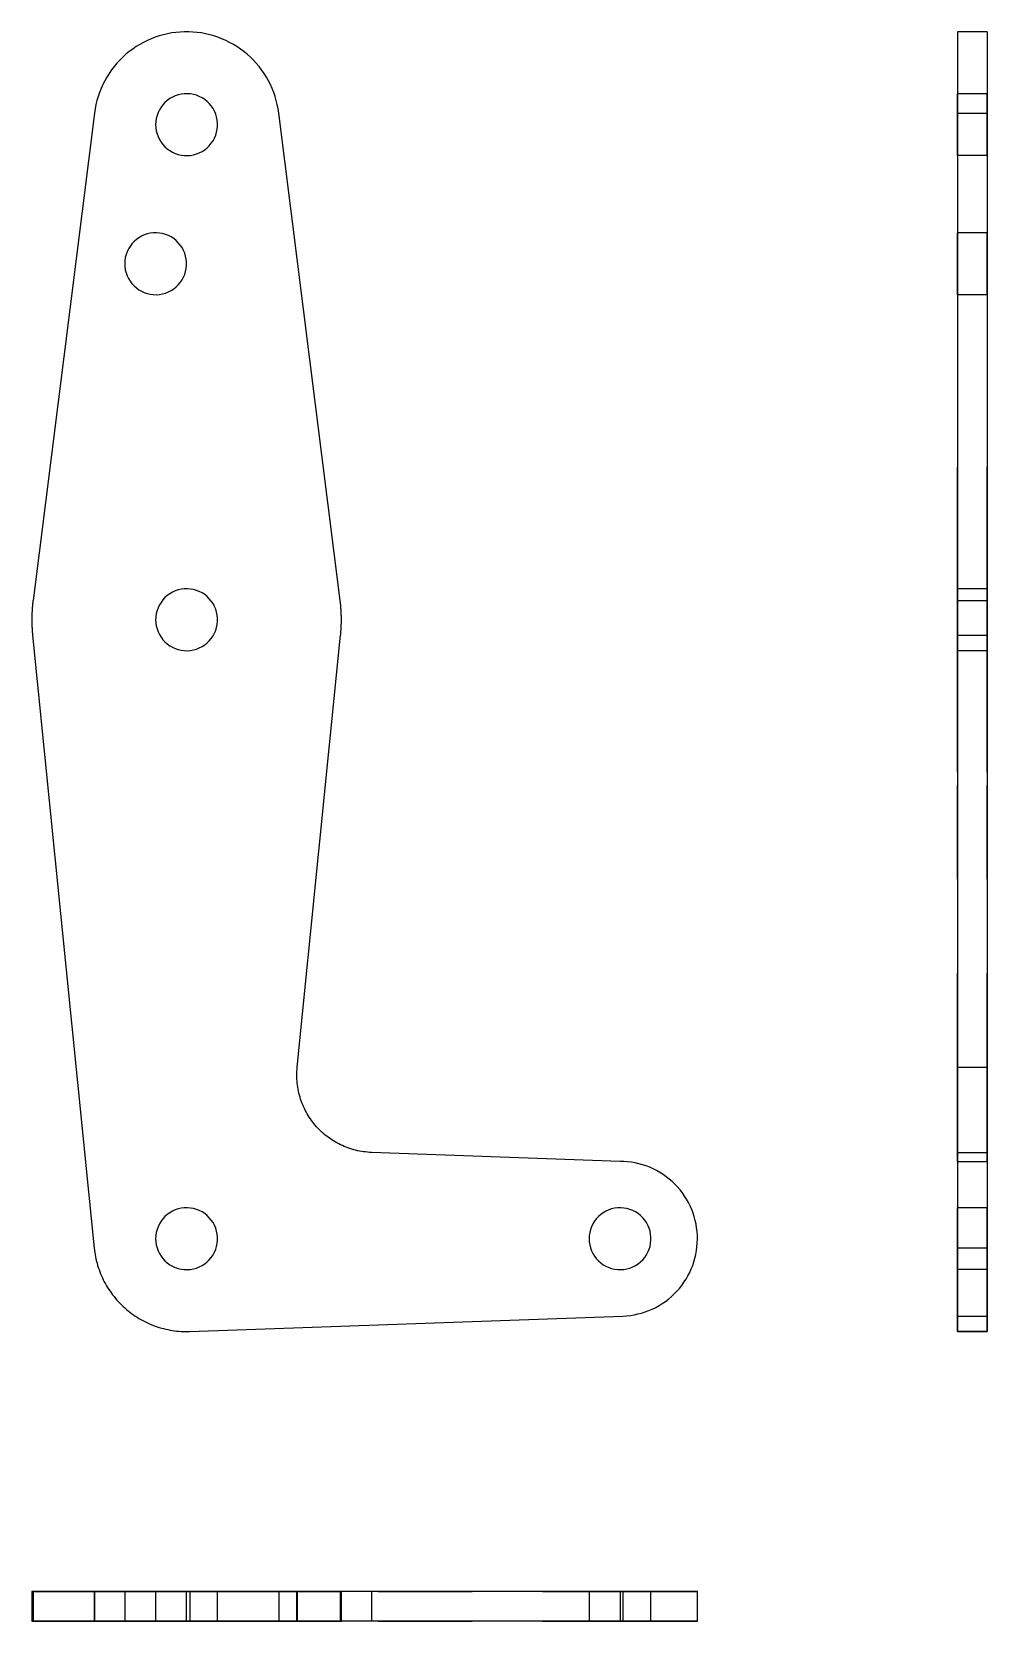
# Model space of a CAD drawing. Extents: x 0 to 1.02, y 0 to 1.69.
import ezdxf

# ---------------------------------------------------------------- set-up
doc = ezdxf.new("R2010")
doc.units = 0
doc.linetypes.add('HIDDEN', pattern=[0.069097, 0.046088, -0.023009])
for name, color, linetype in [('FRONT', 7, 'CONTINUOUS'), ('LEFT', 7, 'CONTINUOUS'), ('LEFT_HID', 7, 'HIDDEN'), ('TOP', 7, 'CONTINUOUS'), ('TOP_HID', 7, 'HIDDEN')]:
    doc.layers.add(name, color=color, linetype=linetype)

msp = doc.modelspace()

# ---------------------------------------------------------------- linework, layer by layer
at = {"layer": 'FRONT'}
for p, q in [((0.110951, 1.674112), (0.107204, 1.671567)), ((0.114811, 1.676482), (0.110951, 1.674112)), ((0.118775, 1.678672), (0.114811, 1.676482)), ((0.122836, 1.680678), (0.118775, 1.678672)), ((0.126984, 1.682496), (0.122836, 1.680678)), ((0.131212, 1.684122), (0.126984, 1.682496)), ((0.135509, 1.685552), (0.131212, 1.684122)), ((0.139868, 1.686783), (0.135509, 1.685552)), ((0.144278, 1.687813), (0.139868, 1.686783)), ((0.148731, 1.68864), (0.144278, 1.687813)), ((0.153218, 1.689261), (0.148731, 1.68864)), ((0.157728, 1.689676), (0.153218, 1.689261)), ((0.162252, 1.689884), (0.157728, 1.689676)), ((0.166781, 1.689884), (0.162252, 1.689884)), ((0.171306, 1.689676), (0.166781, 1.689884)), ((0.175816, 1.689261), (0.171306, 1.689676)), ((0.180302, 1.68864), (0.175816, 1.689261)), ((0.184755, 1.687813), (0.180302, 1.68864)), ((0.189166, 1.686783), (0.184755, 1.687813)), ((0.193525, 1.685552), (0.189166, 1.686783)), ((0.197822, 1.684122), (0.193525, 1.685552)), ((0.20205, 1.682496), (0.197822, 1.684122)), ((0.206198, 1.680678), (0.20205, 1.682496)), ((0.210259, 1.678672), (0.206198, 1.680678)), ((0.214223, 1.676482), (0.210259, 1.678672)), ((0.218083, 1.674112), (0.214223, 1.676482)), ((0.22183, 1.671567), (0.218083, 1.674112)), ((0.090428, 1.656427), (0.087514, 1.652959)), ((0.093498, 1.659757), (0.090428, 1.656427)), ((0.096717, 1.662942), (0.093498, 1.659757)), ((0.10008, 1.665977), (0.096717, 1.662942)), ((0.103578, 1.668854), (0.10008, 1.665977)), ((0.107204, 1.671567), (0.103578, 1.668854)), ((0.225456, 1.668854), (0.22183, 1.671567)), ((0.228954, 1.665977), (0.225456, 1.668854)), ((0.232316, 1.662942), (0.228954, 1.665977)), ((0.235536, 1.659757), (0.232316, 1.662942)), ((0.238606, 1.656427), (0.235536, 1.659757)), ((0.24152, 1.652959), (0.238606, 1.656427)), ((0.079767, 1.641808), (0.077535, 1.637867)), ((0.082178, 1.645642), (0.079767, 1.641808)), ((0.084762, 1.649362), (0.082178, 1.645642)), ((0.087514, 1.652959), (0.084762, 1.649362)), ((0.244272, 1.649362), (0.24152, 1.652959)), ((0.246856, 1.645642), (0.244272, 1.649362)), ((0.249267, 1.641808), (0.246856, 1.645642)), ((0.251499, 1.637867), (0.249267, 1.641808)), ((0.071954, 1.625489), (0.070478, 1.621207)), ((0.073624, 1.629699), (0.071954, 1.625489)), ((0.075486, 1.633828), (0.073624, 1.629699)), ((0.077535, 1.637867), (0.075486, 1.633828)), ((0.155605, 1.622874), (0.152496, 1.621829)), ((0.158803, 1.623604), (0.155605, 1.622874)), ((0.162058, 1.624011), (0.158803, 1.623604)), ((0.165337, 1.624093), (0.162058, 1.624011)), ((0.168608, 1.623848), (0.165337, 1.624093)), ((0.171839, 1.623278), (0.168608, 1.623848)), ((0.174996, 1.62239), (0.171839, 1.623278)), ((0.17805, 1.621192), (0.174996, 1.62239)), ((0.253548, 1.633828), (0.251499, 1.637867)), ((0.25541, 1.629699), (0.253548, 1.633828)), ((0.25708, 1.625489), (0.25541, 1.629699)), ((0.258555, 1.621207), (0.25708, 1.625489)), ((0.06725, 1.608018), (0.066581, 1.603539)), ((0.068124, 1.612462), (0.06725, 1.608018)), ((0.069201, 1.616862), (0.068124, 1.612462)), ((0.070478, 1.621207), (0.069201, 1.616862)), ((0.13562, 1.606936), (0.134197, 1.603981)), ((0.137331, 1.609735), (0.13562, 1.606936)), ((0.139311, 1.61235), (0.137331, 1.609735)), ((0.141542, 1.614754), (0.139311, 1.61235)), ((0.144002, 1.616925), (0.141542, 1.614754)), ((0.146665, 1.61884), (0.144002, 1.616925)), ((0.149506, 1.62048), (0.146665, 1.61884)), ((0.152496, 1.621829), (0.149506, 1.62048)), ((0.180969, 1.619695), (0.17805, 1.621192)), ((0.183724, 1.617916), (0.180969, 1.619695)), ((0.186289, 1.61587), (0.183724, 1.617916)), ((0.188637, 1.61358), (0.186289, 1.61587)), ((0.190745, 1.611067), (0.188637, 1.61358)), ((0.192593, 1.608357), (0.190745, 1.611067)), ((0.194162, 1.605476), (0.192593, 1.608357)), ((0.195436, 1.602454), (0.194162, 1.605476)), ((0.259833, 1.616862), (0.258555, 1.621207)), ((0.26091, 1.612462), (0.259833, 1.616862)), ((0.261784, 1.608018), (0.26091, 1.612462)), ((0.262453, 1.603539), (0.261784, 1.608018)), ((0.066581, 1.603539), (0.00129, 1.085311)), ((0.131777, 1.594476), (0.131613, 1.5912)), ((0.131613, 1.5912), (0.131777, 1.587924)), ((0.132266, 1.59772), (0.131777, 1.594476)), ((0.133075, 1.600898), (0.132266, 1.59772)), ((0.134197, 1.603981), (0.133075, 1.600898)), ((0.196403, 1.599319), (0.195436, 1.602454)), ((0.197053, 1.596104), (0.196403, 1.599319)), ((0.197379, 1.59284), (0.197053, 1.596104)), ((0.197053, 1.586296), (0.197379, 1.58956)), ((0.197379, 1.58956), (0.197379, 1.59284)), ((0.327743, 1.085311), (0.262453, 1.603539)), ((0.131777, 1.587924), (0.132266, 1.58468)), ((0.132266, 1.58468), (0.133075, 1.581502)), ((0.133075, 1.581502), (0.134197, 1.578419)), ((0.134197, 1.578419), (0.13562, 1.575464)), ((0.13562, 1.575464), (0.137331, 1.572665)), ((0.137331, 1.572665), (0.139311, 1.57005)), ((0.190745, 1.571333), (0.192593, 1.574043)), ((0.192593, 1.574043), (0.194162, 1.576924)), ((0.194162, 1.576924), (0.195436, 1.579946)), ((0.195436, 1.579946), (0.196403, 1.583081)), ((0.196403, 1.583081), (0.197053, 1.586296)), ((0.139311, 1.57005), (0.141542, 1.567646)), ((0.141542, 1.567646), (0.144002, 1.565475)), ((0.144002, 1.565475), (0.146665, 1.56356)), ((0.146665, 1.56356), (0.149506, 1.56192)), ((0.149506, 1.56192), (0.152496, 1.560571)), ((0.152496, 1.560571), (0.155605, 1.559526)), ((0.155605, 1.559526), (0.158803, 1.558797)), ((0.158803, 1.558797), (0.162058, 1.558389)), ((0.162058, 1.558389), (0.165337, 1.558307)), ((0.165337, 1.558307), (0.168608, 1.558552)), ((0.168608, 1.558552), (0.171839, 1.559122)), ((0.171839, 1.559122), (0.174996, 1.56001)), ((0.174996, 1.56001), (0.17805, 1.561208)), ((0.17805, 1.561208), (0.180969, 1.562705)), ((0.180969, 1.562705), (0.183724, 1.564485)), ((0.183724, 1.564485), (0.186289, 1.56653)), ((0.186289, 1.56653), (0.188637, 1.56882)), ((0.188637, 1.56882), (0.190745, 1.571333)), ((0.113762, 1.470906), (0.111099, 1.468991)), ((0.116603, 1.472546), (0.113762, 1.470906)), ((0.119593, 1.473895), (0.116603, 1.472546)), ((0.122702, 1.47494), (0.119593, 1.473895)), ((0.1259, 1.47567), (0.122702, 1.47494)), ((0.129155, 1.476078), (0.1259, 1.47567)), ((0.132434, 1.47616), (0.129155, 1.476078)), ((0.135705, 1.475914), (0.132434, 1.47616)), ((0.138935, 1.475345), (0.135705, 1.475914)), ((0.142093, 1.474456), (0.138935, 1.475345)), ((0.145146, 1.473258), (0.142093, 1.474456)), ((0.148065, 1.471762), (0.145146, 1.473258)), ((0.150821, 1.469982), (0.148065, 1.471762)), ((0.101294, 1.456047), (0.100172, 1.452965)), ((0.102717, 1.459003), (0.101294, 1.456047)), ((0.104427, 1.461802), (0.102717, 1.459003)), ((0.106408, 1.464416), (0.104427, 1.461802)), ((0.108639, 1.466821), (0.106408, 1.464416)), ((0.111099, 1.468991), (0.108639, 1.466821)), ((0.153385, 1.467937), (0.150821, 1.469982)), ((0.155733, 1.465646), (0.153385, 1.467937)), ((0.157842, 1.463134), (0.155733, 1.465646)), ((0.15969, 1.460423), (0.157842, 1.463134)), ((0.161258, 1.457543), (0.15969, 1.460423)), ((0.162533, 1.45452), (0.161258, 1.457543)), ((0.163499, 1.451386), (0.162533, 1.45452)), ((0.098874, 1.446543), (0.09871, 1.443266)), ((0.09871, 1.443266), (0.098874, 1.43999)), ((0.099362, 1.449786), (0.098874, 1.446543)), ((0.098874, 1.43999), (0.099362, 1.436747)), ((0.100172, 1.452965), (0.099362, 1.449786)), ((0.099362, 1.436747), (0.100172, 1.433568)), ((0.164149, 1.44817), (0.163499, 1.451386)), ((0.163499, 1.435147), (0.164149, 1.438362)), ((0.164476, 1.444907), (0.164149, 1.44817)), ((0.164149, 1.438362), (0.164476, 1.441626)), ((0.164476, 1.441626), (0.164476, 1.444907)), ((0.100172, 1.433568), (0.101294, 1.430486)), ((0.101294, 1.430486), (0.102717, 1.42753)), ((0.102717, 1.42753), (0.104427, 1.424731)), ((0.104427, 1.424731), (0.106408, 1.422117)), ((0.106408, 1.422117), (0.108639, 1.419712)), ((0.108639, 1.419712), (0.111099, 1.417542)), ((0.153385, 1.418596), (0.155733, 1.420887)), ((0.155733, 1.420887), (0.157842, 1.423399)), ((0.157842, 1.423399), (0.15969, 1.42611)), ((0.15969, 1.42611), (0.161258, 1.42899)), ((0.161258, 1.42899), (0.162533, 1.432013)), ((0.162533, 1.432013), (0.163499, 1.435147)), ((0.111099, 1.417542), (0.113762, 1.415627)), ((0.113762, 1.415627), (0.116603, 1.413987)), ((0.116603, 1.413987), (0.119593, 1.412638)), ((0.119593, 1.412638), (0.122702, 1.411593)), ((0.122702, 1.411593), (0.1259, 1.410863)), ((0.1259, 1.410863), (0.129155, 1.410455)), ((0.129155, 1.410455), (0.132434, 1.410373)), ((0.132434, 1.410373), (0.135705, 1.410618)), ((0.135705, 1.410618), (0.138935, 1.411188)), ((0.138935, 1.411188), (0.142093, 1.412076)), ((0.142093, 1.412076), (0.145146, 1.413275)), ((0.145146, 1.413275), (0.148065, 1.414771)), ((0.148065, 1.414771), (0.150821, 1.416551)), ((0.150821, 1.416551), (0.153385, 1.418596)), ((0.000879, 1.081734), (0.000846, 1.081409)), ((0.000914, 1.08206), (0.000879, 1.081734)), ((0.000948, 1.082385), (0.000914, 1.08206)), ((0.000984, 1.08271), (0.000948, 1.082385)), ((0.00102, 1.083036), (0.000984, 1.08271)), ((0.001057, 1.083361), (0.00102, 1.083036)), ((0.001094, 1.083686), (0.001057, 1.083361)), ((0.001132, 1.084011), (0.001094, 1.083686)), ((0.001171, 1.084336), (0.001132, 1.084011)), ((0.00121, 1.084661), (0.001171, 1.084336)), ((0.00125, 1.084986), (0.00121, 1.084661)), ((0.00129, 1.085311), (0.00125, 1.084986)), ((0.137331, 1.083281), (0.13562, 1.080482)), ((0.139311, 1.085896), (0.137331, 1.083281)), ((0.141542, 1.088301), (0.139311, 1.085896)), ((0.144002, 1.090471), (0.141542, 1.088301)), ((0.146665, 1.092386), (0.144002, 1.090471)), ((0.149506, 1.094026), (0.146665, 1.092386)), ((0.152496, 1.095375), (0.149506, 1.094026)), ((0.155605, 1.09642), (0.152496, 1.095375)), ((0.158803, 1.09715), (0.155605, 1.09642)), ((0.162058, 1.097557), (0.158803, 1.09715)), ((0.165337, 1.097639), (0.162058, 1.097557)), ((0.168608, 1.097394), (0.165337, 1.097639)), ((0.171839, 1.096825), (0.168608, 1.097394)), ((0.174996, 1.095936), (0.171839, 1.096825)), ((0.17805, 1.094738), (0.174996, 1.095936)), ((0.180969, 1.093241), (0.17805, 1.094738)), ((0.183724, 1.091462), (0.180969, 1.093241)), ((0.186289, 1.089416), (0.183724, 1.091462)), ((0.188637, 1.087126), (0.186289, 1.089416)), ((0.190745, 1.084613), (0.188637, 1.087126)), ((0.192593, 1.081903), (0.190745, 1.084613)), ((0.194162, 1.079022), (0.192593, 1.081903)), ((0.327816, 1.084726), (0.327743, 1.085311)), ((0.327886, 1.084142), (0.327816, 1.084726)), ((0.327955, 1.083557), (0.327886, 1.084142)), ((0.328021, 1.082972), (0.327955, 1.083557)), ((0.328085, 1.082386), (0.328021, 1.082972)), ((0.328147, 1.081801), (0.328085, 1.082386)), ((0.328207, 1.081215), (0.328147, 1.081801)), ((0.000001, 1.065401), (0, 1.065073)), ((0, 1.065073), (0, 1.064746)), ((0, 1.064746), (0, 1.064485)), ((0.000003, 1.065728), (0.000001, 1.065401)), ((0.000005, 1.066055), (0.000003, 1.065728)), ((0.000008, 1.066382), (0.000005, 1.066055)), ((0.000012, 1.06671), (0.000008, 1.066382)), ((0.000016, 1.067037), (0.000012, 1.06671)), ((0.000021, 1.067364), (0.000016, 1.067037)), ((0.000026, 1.067691), (0.000021, 1.067364)), ((0.000033, 1.068019), (0.000026, 1.067691)), ((0.000039, 1.068346), (0.000033, 1.068019)), ((0.000047, 1.068673), (0.000039, 1.068346)), ((0.000055, 1.069), (0.000047, 1.068673)), ((0.000064, 1.069327), (0.000055, 1.069)), ((0.000073, 1.069655), (0.000064, 1.069327)), ((0.000083, 1.069982), (0.000073, 1.069655)), ((0.000094, 1.070309), (0.000083, 1.069982)), ((0.000105, 1.070636), (0.000094, 1.070309)), ((0.000118, 1.070963), (0.000105, 1.070636)), ((0.00013, 1.07129), (0.000118, 1.070963)), ((0.000144, 1.071617), (0.00013, 1.07129)), ((0.000158, 1.071944), (0.000144, 1.071617)), ((0.000172, 1.072271), (0.000158, 1.071944)), ((0.000187, 1.072598), (0.000172, 1.072271)), ((0.000203, 1.072925), (0.000187, 1.072598)), ((0.00022, 1.073252), (0.000203, 1.072925)), ((0.000237, 1.073578), (0.00022, 1.073252)), ((0.000255, 1.073905), (0.000237, 1.073578)), ((0.000274, 1.074232), (0.000255, 1.073905)), ((0.000293, 1.074559), (0.000274, 1.074232)), ((0.000313, 1.074885), (0.000293, 1.074559)), ((0.000333, 1.075212), (0.000313, 1.074885)), ((0.000354, 1.075539), (0.000333, 1.075212)), ((0.000376, 1.075865), (0.000354, 1.075539)), ((0.000399, 1.076192), (0.000376, 1.075865)), ((0.000422, 1.076518), (0.000399, 1.076192)), ((0.000445, 1.076844), (0.000422, 1.076518)), ((0.00047, 1.077171), (0.000445, 1.076844)), ((0.000495, 1.077497), (0.00047, 1.077171)), ((0.000521, 1.077823), (0.000495, 1.077497)), ((0.000547, 1.07815), (0.000521, 1.077823)), ((0.000574, 1.078476), (0.000547, 1.07815)), ((0.000602, 1.078802), (0.000574, 1.078476)), ((0.00063, 1.079128), (0.000602, 1.078802)), ((0.000659, 1.079454), (0.00063, 1.079128)), ((0.000688, 1.07978), (0.000659, 1.079454)), ((0.000719, 1.080106), (0.000688, 1.07978)), ((0.000749, 1.080432), (0.000719, 1.080106)), ((0.000781, 1.080757), (0.000749, 1.080432)), ((0.000813, 1.081083), (0.000781, 1.080757)), ((0.000846, 1.081409), (0.000813, 1.081083)), ((0.131777, 1.068022), (0.131613, 1.064746)), ((0.131613, 1.064746), (0.131777, 1.06147)), ((0.132266, 1.071266), (0.131777, 1.068022)), ((0.133075, 1.074445), (0.132266, 1.071266)), ((0.134197, 1.077527), (0.133075, 1.074445)), ((0.13562, 1.080482), (0.134197, 1.077527)), ((0.195436, 1.076), (0.194162, 1.079022)), ((0.196403, 1.072865), (0.195436, 1.076)), ((0.197053, 1.06965), (0.196403, 1.072865)), ((0.197379, 1.066386), (0.197053, 1.06965)), ((0.197379, 1.063106), (0.197379, 1.066386)), ((0.328265, 1.080629), (0.328207, 1.081215)), ((0.328321, 1.080043), (0.328265, 1.080629)), ((0.328375, 1.079456), (0.328321, 1.080043)), ((0.328426, 1.07887), (0.328375, 1.079456)), ((0.328476, 1.078283), (0.328426, 1.07887)), ((0.328523, 1.077696), (0.328476, 1.078283)), ((0.328569, 1.077109), (0.328523, 1.077696)), ((0.328612, 1.076522), (0.328569, 1.077109)), ((0.328653, 1.075934), (0.328612, 1.076522)), ((0.328692, 1.075347), (0.328653, 1.075934)), ((0.328729, 1.074759), (0.328692, 1.075347)), ((0.328763, 1.074171), (0.328729, 1.074759)), ((0.328796, 1.073583), (0.328763, 1.074171)), ((0.328827, 1.072995), (0.328796, 1.073583)), ((0.328855, 1.072407), (0.328827, 1.072995)), ((0.328882, 1.071819), (0.328855, 1.072407)), ((0.328906, 1.07123), (0.328882, 1.071819)), ((0.328928, 1.070642), (0.328906, 1.07123)), ((0.328948, 1.070054), (0.328928, 1.070642)), ((0.328966, 1.069465), (0.328948, 1.070054)), ((0.328982, 1.068876), (0.328966, 1.069465)), ((0.328996, 1.068288), (0.328982, 1.068876)), ((0.329007, 1.067699), (0.328996, 1.068288)), ((0.329017, 1.06711), (0.329007, 1.067699)), ((0.329024, 1.066521), (0.329017, 1.06711)), ((0.329029, 1.065932), (0.329024, 1.066521)), ((0.329033, 1.065344), (0.329029, 1.065932)), ((0.329034, 1.064755), (0.329033, 1.065344)), ((0.329033, 1.064166), (0.329034, 1.064755)), ((0, 1.064485), (0.000001, 1.064223)), ((0.000001, 1.064223), (0.000002, 1.063961)), ((0.000002, 1.063961), (0.000003, 1.0637)), ((0.000003, 1.0637), (0.000005, 1.063438)), ((0.000005, 1.063438), (0.000007, 1.063177)), ((0.000007, 1.063177), (0.00001, 1.062915)), ((0.00001, 1.062915), (0.000013, 1.062654)), ((0.000013, 1.062654), (0.000017, 1.062392)), ((0.000017, 1.062392), (0.000021, 1.06213)), ((0.000021, 1.06213), (0.000025, 1.061869)), ((0.000025, 1.061869), (0.00003, 1.061607)), ((0.00003, 1.061607), (0.000035, 1.061346)), ((0.000035, 1.061346), (0.000041, 1.061084)), ((0.000041, 1.061084), (0.000047, 1.060823)), ((0.000047, 1.060823), (0.000053, 1.060561)), ((0.000053, 1.060561), (0.00006, 1.0603)), ((0.00006, 1.0603), (0.000067, 1.060038)), ((0.000067, 1.060038), (0.000075, 1.059777)), ((0.000075, 1.059777), (0.000083, 1.059516)), ((0.000083, 1.059516), (0.000092, 1.059254)), ((0.000092, 1.059254), (0.000101, 1.058993)), ((0.000101, 1.058993), (0.00011, 1.058731)), ((0.00011, 1.058731), (0.00012, 1.05847)), ((0.00012, 1.05847), (0.00013, 1.058208)), ((0.00013, 1.058208), (0.000141, 1.057947)), ((0.000141, 1.057947), (0.000152, 1.057686)), ((0.000152, 1.057686), (0.000163, 1.057424)), ((0.000163, 1.057424), (0.000175, 1.057163)), ((0.000175, 1.057163), (0.000187, 1.056902)), ((0.000187, 1.056902), (0.0002, 1.056641)), ((0.0002, 1.056641), (0.000213, 1.056379)), ((0.000213, 1.056379), (0.000226, 1.056118)), ((0.000226, 1.056118), (0.00024, 1.055857)), ((0.00024, 1.055857), (0.000255, 1.055596)), ((0.000255, 1.055596), (0.000269, 1.055335)), ((0.000269, 1.055335), (0.000285, 1.055073)), ((0.000285, 1.055073), (0.0003, 1.054812)), ((0.0003, 1.054812), (0.000316, 1.054551)), ((0.000316, 1.054551), (0.000333, 1.05429)), ((0.000333, 1.05429), (0.000349, 1.054029)), ((0.000349, 1.054029), (0.000367, 1.053768)), ((0.000367, 1.053768), (0.000384, 1.053507)), ((0.000384, 1.053507), (0.000402, 1.053246)), ((0.000402, 1.053246), (0.000421, 1.052985)), ((0.000421, 1.052985), (0.00044, 1.052724)), ((0.00044, 1.052724), (0.000459, 1.052464)), ((0.000459, 1.052464), (0.000479, 1.052203)), ((0.000479, 1.052203), (0.000499, 1.051942)), ((0.000499, 1.051942), (0.00052, 1.051681)), ((0.00052, 1.051681), (0.000541, 1.05142)), ((0.000541, 1.05142), (0.000562, 1.05116)), ((0.000562, 1.05116), (0.000584, 1.050899)), ((0.000584, 1.050899), (0.000606, 1.050638)), ((0.000606, 1.050638), (0.000629, 1.050378)), ((0.000629, 1.050378), (0.000652, 1.050117)), ((0.000652, 1.050117), (0.000675, 1.049857)), ((0.000675, 1.049857), (0.000699, 1.049596)), ((0.000699, 1.049596), (0.000723, 1.049336)), ((0.000723, 1.049336), (0.000748, 1.049075)), ((0.000748, 1.049075), (0.000773, 1.048815)), ((0.000773, 1.048815), (0.000799, 1.048555)), ((0.000799, 1.048555), (0.000825, 1.048294)), ((0.000825, 1.048294), (0.066301, 0.396808)), ((0.131777, 1.06147), (0.132266, 1.058226)), ((0.132266, 1.058226), (0.133075, 1.055048)), ((0.133075, 1.055048), (0.134197, 1.051965)), ((0.134197, 1.051965), (0.13562, 1.04901)), ((0.13562, 1.04901), (0.137331, 1.046211)), ((0.192593, 1.047589), (0.194162, 1.05047)), ((0.194162, 1.05047), (0.195436, 1.053493)), ((0.195436, 1.053493), (0.196403, 1.056627)), ((0.196403, 1.056627), (0.197053, 1.059842)), ((0.197053, 1.059842), (0.197379, 1.063106)), ((0.282046, 0.588982), (0.328209, 1.048294)), ((0.328209, 1.048294), (0.328267, 1.04888)), ((0.328267, 1.04888), (0.328323, 1.049467)), ((0.328323, 1.049467), (0.328376, 1.050053)), ((0.328376, 1.050053), (0.328428, 1.05064)), ((0.328428, 1.05064), (0.328477, 1.051226)), ((0.328477, 1.051226), (0.328525, 1.051813)), ((0.328525, 1.051813), (0.32857, 1.0524)), ((0.32857, 1.0524), (0.328613, 1.052988)), ((0.328613, 1.052988), (0.328654, 1.053575)), ((0.328654, 1.053575), (0.328693, 1.054163)), ((0.328693, 1.054163), (0.32873, 1.05475)), ((0.32873, 1.05475), (0.328764, 1.055338)), ((0.328764, 1.055338), (0.328797, 1.055926)), ((0.328797, 1.055926), (0.328828, 1.056514)), ((0.328828, 1.056514), (0.328856, 1.057102)), ((0.328856, 1.057102), (0.328882, 1.057691)), ((0.328882, 1.057691), (0.328907, 1.058279)), ((0.328907, 1.058279), (0.328929, 1.058867)), ((0.328929, 1.058867), (0.328949, 1.059456)), ((0.328949, 1.059456), (0.328966, 1.060045)), ((0.328966, 1.060045), (0.328982, 1.060633)), ((0.328982, 1.060633), (0.328996, 1.061222)), ((0.328996, 1.061222), (0.329007, 1.061811)), ((0.329007, 1.061811), (0.329017, 1.062399)), ((0.329017, 1.062399), (0.329024, 1.062988)), ((0.329024, 1.062988), (0.32903, 1.063577)), ((0.32903, 1.063577), (0.329033, 1.064166)), ((0.137331, 1.046211), (0.139311, 1.043596)), ((0.139311, 1.043596), (0.141542, 1.041192)), ((0.141542, 1.041192), (0.144002, 1.039021)), ((0.144002, 1.039021), (0.146665, 1.037106)), ((0.146665, 1.037106), (0.149506, 1.035466)), ((0.149506, 1.035466), (0.152496, 1.034117)), ((0.152496, 1.034117), (0.155605, 1.033073)), ((0.155605, 1.033073), (0.158803, 1.032343)), ((0.158803, 1.032343), (0.162058, 1.031935)), ((0.162058, 1.031935), (0.165337, 1.031853)), ((0.165337, 1.031853), (0.168608, 1.032098)), ((0.168608, 1.032098), (0.171839, 1.032668)), ((0.171839, 1.032668), (0.174996, 1.033556)), ((0.174996, 1.033556), (0.17805, 1.034755)), ((0.17805, 1.034755), (0.180969, 1.036251)), ((0.180969, 1.036251), (0.183724, 1.038031)), ((0.183724, 1.038031), (0.186289, 1.040076)), ((0.186289, 1.040076), (0.188637, 1.042366)), ((0.188637, 1.042366), (0.190745, 1.044879)), ((0.190745, 1.044879), (0.192593, 1.047589)), ((0.281634, 0.580442), (0.281654, 0.58258)), ((0.281669, 0.578304), (0.281634, 0.580442)), ((0.281654, 0.58258), (0.281729, 0.584717)), ((0.28176, 0.576167), (0.281669, 0.578304)), ((0.281729, 0.584717), (0.28186, 0.586851)), ((0.281907, 0.574034), (0.28176, 0.576167)), ((0.28186, 0.586851), (0.282046, 0.588982)), ((0.282109, 0.571905), (0.281907, 0.574034)), ((0.282366, 0.569782), (0.282109, 0.571905)), ((0.282678, 0.567667), (0.282366, 0.569782)), ((0.283044, 0.56556), (0.282678, 0.567667)), ((0.283466, 0.563464), (0.283044, 0.56556)), ((0.283941, 0.561379), (0.283466, 0.563464)), ((0.284471, 0.559307), (0.283941, 0.561379)), ((0.285054, 0.55725), (0.284471, 0.559307)), ((0.28569, 0.555209), (0.285054, 0.55725)), ((0.286379, 0.553184), (0.28569, 0.555209)), ((0.28712, 0.551179), (0.286379, 0.553184)), ((0.287913, 0.549193), (0.28712, 0.551179)), ((0.288758, 0.547228), (0.287913, 0.549193)), ((0.289653, 0.545286), (0.288758, 0.547228)), ((0.290598, 0.543368), (0.289653, 0.545286)), ((0.291593, 0.541475), (0.290598, 0.543368)), ((0.292636, 0.539609), (0.291593, 0.541475)), ((0.293728, 0.53777), (0.292636, 0.539609)), ((0.294866, 0.53596), (0.293728, 0.53777)), ((0.296052, 0.534181), (0.294866, 0.53596)), ((0.297283, 0.532432), (0.296052, 0.534181)), ((0.298559, 0.530717), (0.297283, 0.532432)), ((0.29988, 0.529035), (0.298559, 0.530717)), ((0.301243, 0.527387), (0.29988, 0.529035)), ((0.302649, 0.525776), (0.301243, 0.527387)), ((0.304096, 0.524202), (0.302649, 0.525776)), ((0.305584, 0.522666), (0.304096, 0.524202)), ((0.30711, 0.521169), (0.305584, 0.522666)), ((0.308676, 0.519712), (0.30711, 0.521169)), ((0.310278, 0.518296), (0.308676, 0.519712)), ((0.311917, 0.516922), (0.310278, 0.518296)), ((0.313591, 0.515592), (0.311917, 0.516922)), ((0.315298, 0.514305), (0.313591, 0.515592)), ((0.317039, 0.513063), (0.315298, 0.514305)), ((0.318811, 0.511866), (0.317039, 0.513063)), ((0.320614, 0.510716), (0.318811, 0.511866)), ((0.322446, 0.509613), (0.320614, 0.510716)), ((0.324306, 0.508558), (0.322446, 0.509613)), ((0.326192, 0.507552), (0.324306, 0.508558)), ((0.328104, 0.506594), (0.326192, 0.507552)), ((0.330041, 0.505687), (0.328104, 0.506594)), ((0.332, 0.504831), (0.330041, 0.505687)), ((0.333981, 0.504025), (0.332, 0.504831)), ((0.335982, 0.503271), (0.333981, 0.504025)), ((0.338002, 0.50257), (0.335982, 0.503271)), ((0.340039, 0.501921), (0.338002, 0.50257)), ((0.342093, 0.501325), (0.340039, 0.501921)), ((0.344161, 0.500782), (0.342093, 0.501325)), ((0.346243, 0.500294), (0.344161, 0.500782)), ((0.348337, 0.49986), (0.346243, 0.500294)), ((0.350441, 0.49948), (0.348337, 0.49986)), ((0.352555, 0.499155), (0.350441, 0.49948)), ((0.354676, 0.498884), (0.352555, 0.499155)), ((0.356803, 0.498669), (0.354676, 0.498884)), ((0.358936, 0.49851), (0.356803, 0.498669)), ((0.361071, 0.498405), (0.358936, 0.49851)), ((0.625164, 0.488937), (0.361071, 0.498405)), ((0.629218, 0.488837), (0.625164, 0.488937)), ((0.633261, 0.488538), (0.629218, 0.488837)), ((0.637286, 0.488039), (0.633261, 0.488538)), ((0.64128, 0.487343), (0.637286, 0.488039)), ((0.645236, 0.486451), (0.64128, 0.487343)), ((0.649143, 0.485365), (0.645236, 0.486451)), ((0.652991, 0.484087), (0.649143, 0.485365)), ((0.656772, 0.482622), (0.652991, 0.484087)), ((0.660476, 0.480972), (0.656772, 0.482622)), ((0.664094, 0.479142), (0.660476, 0.480972)), ((0.667618, 0.477135), (0.664094, 0.479142)), ((0.671038, 0.474958), (0.667618, 0.477135)), ((0.674347, 0.472614), (0.671038, 0.474958)), ((0.677537, 0.47011), (0.674347, 0.472614)), ((0.680599, 0.467452), (0.677537, 0.47011)), ((0.683527, 0.464646), (0.680599, 0.467452)), ((0.686312, 0.4617), (0.683527, 0.464646)), ((0.688949, 0.45862), (0.686312, 0.4617)), ((0.691432, 0.455413), (0.688949, 0.45862)), ((0.162058, 0.43949), (0.158803, 0.439082)), ((0.165337, 0.439572), (0.162058, 0.43949)), ((0.168608, 0.439327), (0.165337, 0.439572)), ((0.622705, 0.43949), (0.61945, 0.439082)), ((0.625984, 0.439572), (0.622705, 0.43949)), ((0.629255, 0.439327), (0.625984, 0.439572)), ((0.693753, 0.452088), (0.691432, 0.455413)), ((0.695907, 0.448653), (0.693753, 0.452088)), ((0.69789, 0.445116), (0.695907, 0.448653)), ((0.699695, 0.441485), (0.69789, 0.445116)), ((0.70132, 0.43777), (0.699695, 0.441485)), ((0.137331, 0.425214), (0.13562, 0.422415)), ((0.139311, 0.427829), (0.137331, 0.425214)), ((0.141542, 0.430233), (0.139311, 0.427829)), ((0.144002, 0.432404), (0.141542, 0.430233)), ((0.146665, 0.434318), (0.144002, 0.432404)), ((0.149506, 0.435959), (0.146665, 0.434318)), ((0.152496, 0.437308), (0.149506, 0.435959)), ((0.155605, 0.438352), (0.152496, 0.437308)), ((0.158803, 0.439082), (0.155605, 0.438352)), ((0.171839, 0.438757), (0.168608, 0.439327)), ((0.174996, 0.437869), (0.171839, 0.438757)), ((0.17805, 0.43667), (0.174996, 0.437869)), ((0.180969, 0.435174), (0.17805, 0.43667)), ((0.183724, 0.433394), (0.180969, 0.435174)), ((0.186289, 0.431349), (0.183724, 0.433394)), ((0.188637, 0.429059), (0.186289, 0.431349)), ((0.190745, 0.426546), (0.188637, 0.429059)), ((0.192593, 0.423836), (0.190745, 0.426546)), ((0.194162, 0.420955), (0.192593, 0.423836)), ((0.597978, 0.425214), (0.596268, 0.422415)), ((0.599959, 0.427829), (0.597978, 0.425214)), ((0.60219, 0.430233), (0.599959, 0.427829)), ((0.604649, 0.432404), (0.60219, 0.430233)), ((0.607312, 0.434318), (0.604649, 0.432404)), ((0.610153, 0.435959), (0.607312, 0.434318)), ((0.613143, 0.437308), (0.610153, 0.435959)), ((0.616252, 0.438352), (0.613143, 0.437308)), ((0.61945, 0.439082), (0.616252, 0.438352)), ((0.632486, 0.438757), (0.629255, 0.439327)), ((0.635643, 0.437869), (0.632486, 0.438757)), ((0.638697, 0.43667), (0.635643, 0.437869)), ((0.641616, 0.435174), (0.638697, 0.43667)), ((0.644371, 0.433394), (0.641616, 0.435174)), ((0.646936, 0.431349), (0.644371, 0.433394)), ((0.649284, 0.429059), (0.646936, 0.431349)), ((0.651392, 0.426546), (0.649284, 0.429059)), ((0.65324, 0.423836), (0.651392, 0.426546)), ((0.654809, 0.420955), (0.65324, 0.423836)), ((0.70276, 0.43398), (0.70132, 0.43777)), ((0.704011, 0.430123), (0.70276, 0.43398)), ((0.70507, 0.426209), (0.704011, 0.430123)), ((0.705936, 0.422247), (0.70507, 0.426209)), ((0.131777, 0.409955), (0.131613, 0.406679)), ((0.131613, 0.406679), (0.131777, 0.403403)), ((0.132266, 0.413198), (0.131777, 0.409955)), ((0.133075, 0.416377), (0.132266, 0.413198)), ((0.134197, 0.41946), (0.133075, 0.416377)), ((0.13562, 0.422415), (0.134197, 0.41946)), ((0.195436, 0.417932), (0.194162, 0.420955)), ((0.196403, 0.414798), (0.195436, 0.417932)), ((0.197053, 0.411583), (0.196403, 0.414798)), ((0.197379, 0.408319), (0.197053, 0.411583)), ((0.197379, 0.405039), (0.197379, 0.408319)), ((0.592424, 0.409955), (0.592261, 0.406679)), ((0.592261, 0.406679), (0.592424, 0.403403)), ((0.592913, 0.413198), (0.592424, 0.409955)), ((0.593722, 0.416377), (0.592913, 0.413198)), ((0.594844, 0.41946), (0.593722, 0.416377)), ((0.596268, 0.422415), (0.594844, 0.41946)), ((0.656083, 0.417932), (0.654809, 0.420955)), ((0.65705, 0.414798), (0.656083, 0.417932)), ((0.6577, 0.411583), (0.65705, 0.414798)), ((0.658026, 0.408319), (0.6577, 0.411583)), ((0.658026, 0.405039), (0.658026, 0.408319)), ((0.706605, 0.418248), (0.705936, 0.422247)), ((0.707076, 0.41422), (0.706605, 0.418248)), ((0.707348, 0.410175), (0.707076, 0.41422)), ((0.707293, 0.402067), (0.707421, 0.40612)), ((0.707421, 0.40612), (0.707348, 0.410175)), ((0.066302, 0.396808), (0.066566, 0.394462)), ((0.066566, 0.394462), (0.066886, 0.392124)), ((0.066886, 0.392124), (0.067262, 0.389794)), ((0.067262, 0.389794), (0.067693, 0.387474)), ((0.131777, 0.403403), (0.132266, 0.400159)), ((0.132266, 0.400159), (0.133075, 0.39698)), ((0.133075, 0.39698), (0.134197, 0.393898)), ((0.134197, 0.393898), (0.13562, 0.390943)), ((0.13562, 0.390943), (0.137331, 0.388144)), ((0.190745, 0.386812), (0.192593, 0.389522)), ((0.192593, 0.389522), (0.194162, 0.392403)), ((0.194162, 0.392403), (0.195436, 0.395425)), ((0.195436, 0.395425), (0.196403, 0.39856)), ((0.196403, 0.39856), (0.197053, 0.401775)), ((0.197053, 0.401775), (0.197379, 0.405039)), ((0.592424, 0.403403), (0.592913, 0.400159)), ((0.592913, 0.400159), (0.593722, 0.39698)), ((0.593722, 0.39698), (0.594844, 0.393898)), ((0.594844, 0.393898), (0.596268, 0.390943)), ((0.596268, 0.390943), (0.597978, 0.388144)), ((0.651392, 0.386812), (0.65324, 0.389522)), ((0.65324, 0.389522), (0.654809, 0.392403)), ((0.654809, 0.392403), (0.656083, 0.395425)), ((0.656083, 0.395425), (0.65705, 0.39856)), ((0.65705, 0.39856), (0.6577, 0.401775)), ((0.6577, 0.401775), (0.658026, 0.405039)), ((0.704798, 0.386066), (0.705717, 0.390015)), ((0.705717, 0.390015), (0.70644, 0.394005)), ((0.70644, 0.394005), (0.706966, 0.398026)), ((0.706966, 0.398026), (0.707293, 0.402067)), ((0.067693, 0.387474), (0.06818, 0.385164)), ((0.06818, 0.385164), (0.068722, 0.382867)), ((0.068722, 0.382867), (0.069318, 0.380584)), ((0.069318, 0.380584), (0.06997, 0.378315)), ((0.06997, 0.378315), (0.070675, 0.376063)), ((0.070675, 0.376063), (0.071433, 0.373828)), ((0.071433, 0.373828), (0.072245, 0.371612)), ((0.137331, 0.388144), (0.139311, 0.385529)), ((0.139311, 0.385529), (0.141542, 0.383124)), ((0.141542, 0.383124), (0.144002, 0.380954)), ((0.144002, 0.380954), (0.146665, 0.379039)), ((0.146665, 0.379039), (0.149506, 0.377399)), ((0.149506, 0.377399), (0.152496, 0.37605)), ((0.152496, 0.37605), (0.155605, 0.375005)), ((0.155605, 0.375005), (0.158803, 0.374275)), ((0.158803, 0.374275), (0.162058, 0.373867)), ((0.162058, 0.373867), (0.165337, 0.373786)), ((0.165337, 0.373786), (0.168608, 0.374031)), ((0.168608, 0.374031), (0.171839, 0.3746)), ((0.171839, 0.3746), (0.174996, 0.375489)), ((0.174996, 0.375489), (0.17805, 0.376687)), ((0.17805, 0.376687), (0.180969, 0.378184)), ((0.180969, 0.378184), (0.183724, 0.379963)), ((0.183724, 0.379963), (0.186289, 0.382008)), ((0.186289, 0.382008), (0.188637, 0.384299)), ((0.188637, 0.384299), (0.190745, 0.386812)), ((0.597978, 0.388144), (0.599959, 0.385529)), ((0.599959, 0.385529), (0.60219, 0.383124)), ((0.60219, 0.383124), (0.604649, 0.380954)), ((0.604649, 0.380954), (0.607312, 0.379039)), ((0.607312, 0.379039), (0.610153, 0.377399)), ((0.610153, 0.377399), (0.613143, 0.37605)), ((0.613143, 0.37605), (0.616252, 0.375005)), ((0.616252, 0.375005), (0.61945, 0.374275)), ((0.61945, 0.374275), (0.622705, 0.373867)), ((0.622705, 0.373867), (0.625984, 0.373786)), ((0.625984, 0.373786), (0.629255, 0.374031)), ((0.629255, 0.374031), (0.632486, 0.3746)), ((0.632486, 0.3746), (0.635643, 0.375489)), ((0.635643, 0.375489), (0.638697, 0.376687)), ((0.638697, 0.376687), (0.641616, 0.378184)), ((0.641616, 0.378184), (0.644371, 0.379963)), ((0.644371, 0.379963), (0.646936, 0.382008)), ((0.646936, 0.382008), (0.649284, 0.384299)), ((0.649284, 0.384299), (0.651392, 0.386812)), ((0.699216, 0.370863), (0.700891, 0.374556)), ((0.700891, 0.374556), (0.702382, 0.378327)), ((0.702382, 0.378327), (0.703685, 0.382167)), ((0.703685, 0.382167), (0.704798, 0.386066)), ((0.072245, 0.371612), (0.07311, 0.369416)), ((0.07311, 0.369416), (0.074027, 0.367241)), ((0.074027, 0.367241), (0.074996, 0.365089)), ((0.074996, 0.365089), (0.076016, 0.362961)), ((0.076016, 0.362961), (0.077086, 0.360857)), ((0.077086, 0.360857), (0.078207, 0.35878)), ((0.078207, 0.35878), (0.079377, 0.35673)), ((0.079377, 0.35673), (0.080595, 0.354709)), ((0.688238, 0.353877), (0.690764, 0.357049)), ((0.690764, 0.357049), (0.69313, 0.360342)), ((0.69313, 0.360342), (0.695331, 0.363748)), ((0.695331, 0.363748), (0.697361, 0.367258)), ((0.697361, 0.367258), (0.699216, 0.370863)), ((0.080595, 0.354709), (0.081862, 0.352718)), ((0.081862, 0.352718), (0.083175, 0.350757)), ((0.083175, 0.350757), (0.084536, 0.348828)), ((0.084536, 0.348828), (0.085942, 0.346932)), ((0.085942, 0.346932), (0.087392, 0.345071)), ((0.087392, 0.345071), (0.088887, 0.343245)), ((0.088887, 0.343245), (0.090426, 0.341455)), ((0.090426, 0.341455), (0.092006, 0.339702)), ((0.092006, 0.339702), (0.093628, 0.337987)), ((0.093628, 0.337987), (0.095291, 0.336312)), ((0.670107, 0.337783), (0.673448, 0.340082)), ((0.673448, 0.340082), (0.676671, 0.342542)), ((0.676671, 0.342542), (0.679769, 0.345158)), ((0.679769, 0.345158), (0.682734, 0.347924)), ((0.682734, 0.347924), (0.68556, 0.350832)), ((0.68556, 0.350832), (0.688238, 0.353877)), ((0.095291, 0.336312), (0.096993, 0.334677)), ((0.096993, 0.334677), (0.098734, 0.333084)), ((0.098734, 0.333084), (0.100512, 0.331532)), ((0.100512, 0.331532), (0.102327, 0.330023)), ((0.102327, 0.330023), (0.104177, 0.328558)), ((0.104177, 0.328558), (0.106062, 0.327138)), ((0.106062, 0.327138), (0.107981, 0.325763)), ((0.107981, 0.325763), (0.109931, 0.324435)), ((0.109931, 0.324435), (0.111913, 0.323153)), ((0.111913, 0.323153), (0.113925, 0.321919)), ((0.113925, 0.321919), (0.115966, 0.320734)), ((0.168042, 0.308032), (0.628102, 0.324473)), ((0.628102, 0.324473), (0.632149, 0.324717)), ((0.632149, 0.324717), (0.63618, 0.325161)), ((0.63618, 0.325161), (0.640184, 0.325803)), ((0.640184, 0.325803), (0.644151, 0.326642)), ((0.644151, 0.326642), (0.648072, 0.327674)), ((0.648072, 0.327674), (0.651937, 0.328899)), ((0.651937, 0.328899), (0.655738, 0.330313)), ((0.655738, 0.330313), (0.659464, 0.331913)), ((0.659464, 0.331913), (0.663107, 0.333694)), ((0.663107, 0.333694), (0.666657, 0.335652)), ((0.666657, 0.335652), (0.670107, 0.337783)), ((0.115966, 0.320734), (0.118035, 0.319598)), ((0.118035, 0.319598), (0.12013, 0.318511)), ((0.12013, 0.318511), (0.122251, 0.317475)), ((0.122251, 0.317475), (0.124395, 0.31649)), ((0.124395, 0.31649), (0.126563, 0.315557)), ((0.126563, 0.315557), (0.128752, 0.314676)), ((0.128752, 0.314676), (0.130962, 0.313847)), ((0.130962, 0.313847), (0.133191, 0.313071)), ((0.133191, 0.313071), (0.135438, 0.312349)), ((0.135438, 0.312349), (0.137702, 0.311681)), ((0.137702, 0.311681), (0.139981, 0.311067)), ((0.139981, 0.311067), (0.142274, 0.310507)), ((0.142274, 0.310507), (0.144579, 0.310003)), ((0.144579, 0.310003), (0.146896, 0.309554)), ((0.146896, 0.309554), (0.149223, 0.309161)), ((0.149223, 0.309161), (0.151559, 0.308823)), ((0.151559, 0.308823), (0.153902, 0.308541)), ((0.153902, 0.308541), (0.156252, 0.308315)), ((0.156252, 0.308315), (0.158606, 0.308146)), ((0.158606, 0.308146), (0.160963, 0.308033)), ((0.160963, 0.308033), (0.163323, 0.307976)), ((0.163323, 0.307976), (0.165683, 0.307976)), ((0.165683, 0.307976), (0.168042, 0.308032))]:
    msp.add_line(p, q, dxfattribs=at)
at = {"layer": 'LEFT'}
for p, q in [((0.983809, 1.689917), (0.983809, 1.603546)), ((1.015396, 1.689917), (0.983809, 1.689917)), ((1.015396, 1.689917), (1.015396, 1.603546)), ((0.983809, 1.603546), (0.983809, 1.085318)), ((0.983809, 1.603546), (1.015396, 1.603546)), ((1.015396, 1.603546), (1.015396, 1.085318)), ((0.983809, 1.085318), (0.983809, 1.064753)), ((0.983809, 1.085318), (1.015396, 1.085318)), ((1.015396, 1.085318), (1.015396, 1.064753)), ((0.983809, 1.064753), (0.983809, 1.048301)), ((1.015396, 1.064753), (1.015396, 1.048301)), ((0.983809, 1.048301), (0.983809, 0.396815)), ((0.983809, 1.048301), (1.015396, 1.048301)), ((1.015396, 1.048301), (1.015396, 0.396815)), ((0.983809, 0.396815), (0.983809, 0.307976)), ((0.983809, 0.396815), (1.015396, 0.396815)), ((1.015396, 0.396815), (1.015396, 0.307976)), ((1.015396, 0.307976), (0.983809, 0.307976))]:
    msp.add_line(p, q, dxfattribs=at)
at = {"layer": 'LEFT_HID', "linetype": 'HIDDEN'}
for p, q in [((0.983809, 1.558304), (0.983809, 1.62411)), ((0.983809, 1.62411), (0.983809, 1.591207)), ((1.015396, 1.62411), (0.983809, 1.62411)), ((1.015396, 1.558304), (1.015396, 1.62411)), ((1.015396, 1.62411), (1.015396, 1.591207)), ((0.983809, 1.591207), (0.983809, 1.603546)), ((0.983809, 1.603546), (0.983809, 1.591207)), ((0.983809, 1.591207), (0.983809, 1.558304)), ((1.015396, 1.591207), (1.015396, 1.603546)), ((1.015396, 1.603546), (1.015396, 1.591207)), ((1.015396, 1.591207), (1.015396, 1.558304)), ((1.015396, 1.558304), (0.983809, 1.558304)), ((0.983809, 1.41037), (0.983809, 1.476177)), ((0.983809, 1.476177), (0.983809, 1.443273)), ((1.015396, 1.476177), (0.983809, 1.476177)), ((1.015396, 1.41037), (1.015396, 1.476177)), ((1.015396, 1.476177), (1.015396, 1.443273)), ((0.983809, 1.443273), (0.983809, 1.41037)), ((1.015396, 1.443273), (1.015396, 1.41037)), ((1.015396, 1.41037), (0.983809, 1.41037)), ((0.983809, 1.222415), (0.983809, 1.226985)), ((0.983809, 1.226985), (0.983809, 1.222415)), ((0.983809, 1.217845), (0.983809, 1.222415)), ((0.983809, 1.222415), (0.983809, 1.217845)), ((0.983809, 1.213275), (0.983809, 1.217845)), ((0.983809, 1.217845), (0.983809, 1.213275)), ((1.015396, 1.222415), (1.015396, 1.226985)), ((1.015396, 1.226985), (1.015396, 1.222415)), ((1.015396, 1.217845), (1.015396, 1.222415)), ((1.015396, 1.222415), (1.015396, 1.217845)), ((1.015396, 1.213275), (1.015396, 1.217845)), ((1.015396, 1.217845), (1.015396, 1.213275)), ((0.983809, 1.208705), (0.983809, 1.213275)), ((0.983809, 1.213275), (0.983809, 1.208705)), ((0.983809, 1.204135), (0.983809, 1.208705)), ((0.983809, 1.208705), (0.983809, 1.204135)), ((0.983809, 1.199565), (0.983809, 1.204135)), ((0.983809, 1.204135), (0.983809, 1.199565)), ((1.015396, 1.208705), (1.015396, 1.213275)), ((1.015396, 1.213275), (1.015396, 1.208705)), ((1.015396, 1.204135), (1.015396, 1.208705)), ((1.015396, 1.208705), (1.015396, 1.204135)), ((1.015396, 1.199565), (1.015396, 1.204135)), ((1.015396, 1.204135), (1.015396, 1.199565)), ((0.983809, 1.194995), (0.983809, 1.199565)), ((0.983809, 1.199565), (0.983809, 1.194995)), ((0.983809, 1.190426), (0.983809, 1.194995)), ((0.983809, 1.194995), (0.983809, 1.190426)), ((0.983809, 1.185856), (0.983809, 1.190426)), ((0.983809, 1.190426), (0.983809, 1.185856)), ((0.983809, 1.181286), (0.983809, 1.185856)), ((0.983809, 1.185856), (0.983809, 1.181286)), ((1.015396, 1.194995), (1.015396, 1.199565)), ((1.015396, 1.199565), (1.015396, 1.194995)), ((1.015396, 1.190426), (1.015396, 1.194995)), ((1.015396, 1.194995), (1.015396, 1.190426)), ((1.015396, 1.185856), (1.015396, 1.190426)), ((1.015396, 1.190426), (1.015396, 1.185856)), ((1.015396, 1.181286), (1.015396, 1.185856)), ((1.015396, 1.185856), (1.015396, 1.181286)), ((0.983809, 1.176716), (0.983809, 1.181286)), ((0.983809, 1.181286), (0.983809, 1.176716)), ((0.983809, 1.172146), (0.983809, 1.176716)), ((0.983809, 1.176716), (0.983809, 1.172146)), ((0.983809, 1.167576), (0.983809, 1.172146)), ((0.983809, 1.172146), (0.983809, 1.167576)), ((0.983809, 1.163006), (0.983809, 1.167576)), ((0.983809, 1.167576), (0.983809, 1.163006)), ((1.015396, 1.176716), (1.015396, 1.181286)), ((1.015396, 1.181286), (1.015396, 1.176716)), ((1.015396, 1.172146), (1.015396, 1.176716)), ((1.015396, 1.176716), (1.015396, 1.172146)), ((1.015396, 1.167576), (1.015396, 1.172146)), ((1.015396, 1.172146), (1.015396, 1.167576)), ((1.015396, 1.163006), (1.015396, 1.167576)), ((1.015396, 1.167576), (1.015396, 1.163006)), ((0.983809, 1.158436), (0.983809, 1.163006)), ((0.983809, 1.163006), (0.983809, 1.158436)), ((0.983809, 1.153866), (0.983809, 1.158436)), ((0.983809, 1.158436), (0.983809, 1.153866)), ((0.983809, 1.149296), (0.983809, 1.153866)), ((0.983809, 1.153866), (0.983809, 1.149296)), ((0.983809, 1.144726), (0.983809, 1.149296)), ((0.983809, 1.149296), (0.983809, 1.144726)), ((1.015396, 1.158436), (1.015396, 1.163006)), ((1.015396, 1.163006), (1.015396, 1.158436)), ((1.015396, 1.153866), (1.015396, 1.158436)), ((1.015396, 1.158436), (1.015396, 1.153866)), ((1.015396, 1.149296), (1.015396, 1.153866)), ((1.015396, 1.153866), (1.015396, 1.149296)), ((1.015396, 1.144726), (1.015396, 1.149296)), ((1.015396, 1.149296), (1.015396, 1.144726)), ((0.983809, 1.140157), (0.983809, 1.144726)), ((0.983809, 1.144726), (0.983809, 1.140157)), ((0.983809, 1.135587), (0.983809, 1.140157)), ((0.983809, 1.140157), (0.983809, 1.135587)), ((0.983809, 1.131017), (0.983809, 1.135587)), ((0.983809, 1.135587), (0.983809, 1.131017)), ((1.015396, 1.140157), (1.015396, 1.144726)), ((1.015396, 1.144726), (1.015396, 1.140157)), ((1.015396, 1.135587), (1.015396, 1.140157)), ((1.015396, 1.140157), (1.015396, 1.135587)), ((1.015396, 1.131017), (1.015396, 1.135587)), ((1.015396, 1.135587), (1.015396, 1.131017)), ((0.983809, 1.126447), (0.983809, 1.131017)), ((0.983809, 1.131017), (0.983809, 1.126447)), ((0.983809, 1.121877), (0.983809, 1.126447)), ((0.983809, 1.126447), (0.983809, 1.121877)), ((0.983809, 1.117307), (0.983809, 1.121877)), ((0.983809, 1.121877), (0.983809, 1.117307)), ((0.983809, 1.112737), (0.983809, 1.117307)), ((0.983809, 1.117307), (0.983809, 1.112737)), ((1.015396, 1.126447), (1.015396, 1.131017)), ((1.015396, 1.131017), (1.015396, 1.126447)), ((1.015396, 1.121877), (1.015396, 1.126447)), ((1.015396, 1.126447), (1.015396, 1.121877)), ((1.015396, 1.117307), (1.015396, 1.121877)), ((1.015396, 1.121877), (1.015396, 1.117307)), ((1.015396, 1.112737), (1.015396, 1.117307)), ((1.015396, 1.117307), (1.015396, 1.112737)), ((0.983809, 1.108167), (0.983809, 1.112737)), ((0.983809, 1.112737), (0.983809, 1.108167)), ((0.983809, 1.103597), (0.983809, 1.108167)), ((0.983809, 1.108167), (0.983809, 1.103597)), ((0.983809, 1.099027), (0.983809, 1.103597)), ((0.983809, 1.103597), (0.983809, 1.099027)), ((0.983809, 1.094457), (0.983809, 1.099027)), ((0.983809, 1.099027), (0.983809, 1.094457)), ((1.015396, 1.108167), (1.015396, 1.112737)), ((1.015396, 1.112737), (1.015396, 1.108167)), ((1.015396, 1.103597), (1.015396, 1.108167)), ((1.015396, 1.108167), (1.015396, 1.103597)), ((1.015396, 1.099027), (1.015396, 1.103597)), ((1.015396, 1.103597), (1.015396, 1.099027)), ((1.015396, 1.094457), (1.015396, 1.099027)), ((1.015396, 1.099027), (1.015396, 1.094457)), ((0.983809, 1.03185), (0.983809, 1.097656)), ((0.983809, 1.097656), (0.983809, 1.064753)), ((1.015396, 1.097656), (0.983809, 1.097656)), ((0.983809, 1.089887), (0.983809, 1.094457)), ((0.983809, 1.094457), (0.983809, 1.089887)), ((0.983809, 1.085318), (0.983809, 1.089887)), ((0.983809, 1.089887), (0.983809, 1.085318)), ((0.983809, 1.048301), (0.983809, 1.085318)), ((1.015396, 1.03185), (1.015396, 1.097656)), ((1.015396, 1.097656), (1.015396, 1.064753)), ((1.015396, 1.089887), (1.015396, 1.094457)), ((1.015396, 1.094457), (1.015396, 1.089887)), ((1.015396, 1.085318), (1.015396, 1.089887)), ((1.015396, 1.089887), (1.015396, 1.085318)), ((1.015396, 1.048301), (1.015396, 1.085318)), ((0.983809, 1.064753), (0.983809, 1.03185)), ((1.015396, 1.064753), (1.015396, 1.03185)), ((0.983809, 1.048301), (0.983809, 1.043601)), ((0.983809, 1.043601), (0.983809, 1.048301)), ((0.983809, 0.588988), (0.983809, 1.048301)), ((1.015396, 1.048301), (1.015396, 1.043601)), ((1.015396, 1.043601), (1.015396, 1.048301)), ((1.015396, 0.588988), (1.015396, 1.048301)), ((0.983809, 1.043601), (0.983809, 1.0389)), ((0.983809, 1.0389), (0.983809, 1.043601)), ((0.983809, 1.0389), (0.983809, 1.0342)), ((0.983809, 1.0342), (0.983809, 1.0389)), ((0.983809, 1.0342), (0.983809, 1.029499)), ((0.983809, 1.029499), (0.983809, 1.0342)), ((1.015396, 1.03185), (0.983809, 1.03185)), ((1.015396, 1.043601), (1.015396, 1.0389)), ((1.015396, 1.0389), (1.015396, 1.043601)), ((1.015396, 1.0389), (1.015396, 1.0342)), ((1.015396, 1.0342), (1.015396, 1.0389)), ((1.015396, 1.0342), (1.015396, 1.029499)), ((1.015396, 1.029499), (1.015396, 1.0342)), ((0.983809, 1.029499), (0.983809, 1.024799)), ((0.983809, 1.024799), (0.983809, 1.029499)), ((0.983809, 1.024799), (0.983809, 1.020098)), ((0.983809, 1.020098), (0.983809, 1.024799)), ((0.983809, 1.020098), (0.983809, 1.015398)), ((0.983809, 1.015398), (0.983809, 1.020098)), ((0.983809, 1.015398), (0.983809, 1.010697)), ((0.983809, 1.010697), (0.983809, 1.015398)), ((1.015396, 1.029499), (1.015396, 1.024799)), ((1.015396, 1.024799), (1.015396, 1.029499)), ((1.015396, 1.024799), (1.015396, 1.020098)), ((1.015396, 1.020098), (1.015396, 1.024799)), ((1.015396, 1.020098), (1.015396, 1.015398)), ((1.015396, 1.015398), (1.015396, 1.020098)), ((1.015396, 1.015398), (1.015396, 1.010697)), ((1.015396, 1.010697), (1.015396, 1.015398)), ((0.983809, 1.010697), (0.983809, 1.005997)), ((0.983809, 1.005997), (0.983809, 1.010697)), ((0.983809, 1.005997), (0.983809, 1.001297)), ((0.983809, 1.001297), (0.983809, 1.005997)), ((0.983809, 1.001297), (0.983809, 0.996596)), ((0.983809, 0.996596), (0.983809, 1.001297)), ((1.015396, 1.010697), (1.015396, 1.005997)), ((1.015396, 1.005997), (1.015396, 1.010697)), ((1.015396, 1.005997), (1.015396, 1.001297)), ((1.015396, 1.001297), (1.015396, 1.005997)), ((1.015396, 1.001297), (1.015396, 0.996596)), ((1.015396, 0.996596), (1.015396, 1.001297)), ((0.983809, 0.996596), (0.983809, 0.991896)), ((0.983809, 0.991896), (0.983809, 0.996596)), ((0.983809, 0.991896), (0.983809, 0.987195)), ((0.983809, 0.987195), (0.983809, 0.991896)), ((0.983809, 0.987195), (0.983809, 0.982495)), ((0.983809, 0.982495), (0.983809, 0.987195)), ((0.983809, 0.982495), (0.983809, 0.977794)), ((0.983809, 0.977794), (0.983809, 0.982495)), ((1.015396, 0.996596), (1.015396, 0.991896)), ((1.015396, 0.991896), (1.015396, 0.996596)), ((1.015396, 0.991896), (1.015396, 0.987195)), ((1.015396, 0.987195), (1.015396, 0.991896)), ((1.015396, 0.987195), (1.015396, 0.982495)), ((1.015396, 0.982495), (1.015396, 0.987195)), ((1.015396, 0.982495), (1.015396, 0.977794)), ((1.015396, 0.977794), (1.015396, 0.982495)), ((0.983809, 0.977794), (0.983809, 0.973094)), ((0.983809, 0.973094), (0.983809, 0.977794)), ((0.983809, 0.973094), (0.983809, 0.968393)), ((0.983809, 0.968393), (0.983809, 0.973094)), ((0.983809, 0.968393), (0.983809, 0.963693)), ((0.983809, 0.963693), (0.983809, 0.968393)), ((0.983809, 0.963693), (0.983809, 0.958992)), ((0.983809, 0.958992), (0.983809, 0.963693)), ((1.015396, 0.977794), (1.015396, 0.973094)), ((1.015396, 0.973094), (1.015396, 0.977794)), ((1.015396, 0.973094), (1.015396, 0.968393)), ((1.015396, 0.968393), (1.015396, 0.973094)), ((1.015396, 0.968393), (1.015396, 0.963693)), ((1.015396, 0.963693), (1.015396, 0.968393)), ((1.015396, 0.963693), (1.015396, 0.958992)), ((1.015396, 0.958992), (1.015396, 0.963693)), ((0.983809, 0.958992), (0.983809, 0.954292)), ((0.983809, 0.954292), (0.983809, 0.958992)), ((0.983809, 0.954292), (0.983809, 0.949591)), ((0.983809, 0.949591), (0.983809, 0.954292)), ((0.983809, 0.949591), (0.983809, 0.944891)), ((0.983809, 0.944891), (0.983809, 0.949591)), ((1.015396, 0.958992), (1.015396, 0.954292)), ((1.015396, 0.954292), (1.015396, 0.958992)), ((1.015396, 0.954292), (1.015396, 0.949591)), ((1.015396, 0.949591), (1.015396, 0.954292)), ((1.015396, 0.949591), (1.015396, 0.944891)), ((1.015396, 0.944891), (1.015396, 0.949591)), ((0.983809, 0.944891), (0.983809, 0.94019)), ((0.983809, 0.94019), (0.983809, 0.944891)), ((0.983809, 0.94019), (0.983809, 0.93549)), ((0.983809, 0.93549), (0.983809, 0.94019)), ((0.983809, 0.93549), (0.983809, 0.930789)), ((0.983809, 0.930789), (0.983809, 0.93549)), ((0.983809, 0.930789), (0.983809, 0.926089)), ((0.983809, 0.926089), (0.983809, 0.930789)), ((1.015396, 0.944891), (1.015396, 0.94019)), ((1.015396, 0.94019), (1.015396, 0.944891)), ((1.015396, 0.94019), (1.015396, 0.93549)), ((1.015396, 0.93549), (1.015396, 0.94019)), ((1.015396, 0.93549), (1.015396, 0.930789)), ((1.015396, 0.930789), (1.015396, 0.93549)), ((1.015396, 0.930789), (1.015396, 0.926089)), ((1.015396, 0.926089), (1.015396, 0.930789)), ((0.983809, 0.926089), (0.983809, 0.921388)), ((0.983809, 0.921388), (0.983809, 0.926089)), ((0.983809, 0.921388), (0.983809, 0.916688)), ((0.983809, 0.916688), (0.983809, 0.921388)), ((0.983809, 0.916688), (0.983809, 0.911987)), ((0.983809, 0.911987), (0.983809, 0.916688)), ((1.015396, 0.926089), (1.015396, 0.921388)), ((1.015396, 0.921388), (1.015396, 0.926089)), ((1.015396, 0.921388), (1.015396, 0.916688)), ((1.015396, 0.916688), (1.015396, 0.921388)), ((1.015396, 0.916688), (1.015396, 0.911987)), ((1.015396, 0.911987), (1.015396, 0.916688)), ((0.983809, 0.911987), (0.983809, 0.907287)), ((0.983809, 0.907287), (0.983809, 0.911987)), ((0.983809, 0.907287), (0.983809, 0.902586)), ((0.983809, 0.902586), (0.983809, 0.907287)), ((1.015396, 0.911987), (1.015396, 0.907287)), ((1.015396, 0.907287), (1.015396, 0.911987)), ((1.015396, 0.907287), (1.015396, 0.902586)), ((1.015396, 0.902586), (1.015396, 0.907287)), ((0.983809, 0.498412), (0.983809, 0.588988)), ((0.983809, 0.588988), (1.015396, 0.588988)), ((1.015396, 0.498412), (1.015396, 0.588988)), ((0.983809, 0.488944), (0.983809, 0.498412)), ((0.983809, 0.498412), (1.015396, 0.498412)), ((1.015396, 0.488944), (1.015396, 0.498412)), ((0.983809, 0.488944), (0.983809, 0.406686)), ((0.983809, 0.32448), (0.983809, 0.488944)), ((0.983809, 0.488944), (1.015396, 0.488944)), ((1.015396, 0.488944), (1.015396, 0.406686)), ((1.015396, 0.32448), (1.015396, 0.488944)), ((0.983809, 0.373782), (0.983809, 0.439589)), ((0.983809, 0.439589), (0.983809, 0.406686)), ((0.983809, 0.373782), (0.983809, 0.439589)), ((0.983809, 0.439589), (0.983809, 0.406686)), ((1.015396, 0.439589), (0.983809, 0.439589)), ((1.015396, 0.439589), (0.983809, 0.439589)), ((1.015396, 0.373782), (1.015396, 0.439589)), ((1.015396, 0.439589), (1.015396, 0.406686)), ((1.015396, 0.373782), (1.015396, 0.439589)), ((1.015396, 0.439589), (1.015396, 0.406686)), ((0.983809, 0.406686), (0.983809, 0.396815)), ((0.983809, 0.308039), (0.983809, 0.406686)), ((0.983809, 0.406686), (0.983809, 0.32448)), ((0.983809, 0.406686), (0.983809, 0.373782)), ((0.983809, 0.406686), (0.983809, 0.373782)), ((1.015396, 0.406686), (1.015396, 0.396815)), ((1.015396, 0.308039), (1.015396, 0.406686)), ((1.015396, 0.406686), (1.015396, 0.32448)), ((1.015396, 0.406686), (1.015396, 0.373782)), ((1.015396, 0.406686), (1.015396, 0.373782)), ((1.015396, 0.373782), (0.983809, 0.373782)), ((1.015396, 0.373782), (0.983809, 0.373782)), ((0.983809, 0.308039), (0.983809, 0.32448)), ((0.983809, 0.32448), (1.015396, 0.32448)), ((1.015396, 0.308039), (1.015396, 0.32448)), ((0.983809, 0.307976), (0.983809, 0.308039)), ((0.983809, 0.308039), (1.015396, 0.308039)), ((1.015396, 0.307976), (1.015396, 0.308039))]:
    msp.add_line(p, q, dxfattribs=at)
at = {"layer": 'TOP'}
for p, q in [((0, 0.031587), (0, 0)), ((0.00129, 0.031587), (0, 0.031587)), ((0.066581, 0.031587), (0.00129, 0.031587)), ((0.00129, 0.031587), (0.00129, 0)), ((0.262453, 0.031587), (0.066581, 0.031587)), ((0.066581, 0.031587), (0.066581, 0)), ((0.327743, 0.031587), (0.262453, 0.031587)), ((0.262453, 0.031587), (0.262453, 0)), ((0.329034, 0.031587), (0.327743, 0.031587)), ((0.327743, 0.031587), (0.327743, 0)), ((0.361071, 0.031587), (0.329034, 0.031587)), ((0.329034, 0), (0.329034, 0.031587)), ((0.625164, 0.031587), (0.361071, 0.031587)), ((0.361071, 0.031587), (0.361071, 0)), ((0.707422, 0.031587), (0.625164, 0.031587)), ((0.625164, 0.031587), (0.625164, 0)), ((0.707422, 0), (0.707422, 0.031587)), ((0.00129, 0), (0, 0)), ((0.066581, 0), (0.00129, 0)), ((0.262453, 0), (0.066581, 0)), ((0.327743, 0), (0.262453, 0)), ((0.329034, 0), (0.327743, 0)), ((0.361071, 0), (0.329034, 0)), ((0.625164, 0), (0.361071, 0)), ((0.707422, 0), (0.625164, 0))]:
    msp.add_line(p, q, dxfattribs=at)
at = {"layer": 'TOP_HID', "linetype": 'HIDDEN'}
for p, q in [((0, 0.031587), (0.000825, 0.031587)), ((0.328209, 0.031587), (0.000825, 0.031587)), ((0.000825, 0.031587), (0.066301, 0.031587)), ((0.000825, 0.031587), (0.000825, 0)), ((0.00129, 0.031587), (0.327743, 0.031587)), ((0.065807, 0.031587), (0.066302, 0.031587)), ((0.168042, 0.031587), (0.065807, 0.031587)), ((0.065807, 0.031587), (0.262453, 0.031587)), ((0.066581, 0.031587), (0.065807, 0.031587)), ((0.066301, 0.031587), (0.066301, 0)), ((0.066302, 0.031587), (0.168042, 0.031587)), ((0.09871, 0.031587), (0.164517, 0.031587)), ((0.164517, 0.031587), (0.09871, 0.031587)), ((0.09871, 0.031587), (0.09871, 0)), ((0.131613, 0.031587), (0.19742, 0.031587)), ((0.19742, 0.031587), (0.131613, 0.031587)), ((0.131613, 0.031587), (0.131613, 0)), ((0.131613, 0.031587), (0.19742, 0.031587)), ((0.19742, 0.031587), (0.131613, 0.031587)), ((0.131613, 0.031587), (0.19742, 0.031587)), ((0.19742, 0.031587), (0.131613, 0.031587)), ((0.131613, 0.031587), (0.131613, 0)), ((0.131613, 0.031587), (0.131613, 0)), ((0.164517, 0), (0.164517, 0.031587)), ((0.168042, 0.031587), (0.628102, 0.031587)), ((0.168042, 0.031587), (0.168042, 0)), ((0.19742, 0), (0.19742, 0.031587)), ((0.19742, 0), (0.19742, 0.031587)), ((0.19742, 0), (0.19742, 0.031587)), ((0.329034, 0.031587), (0.281633, 0.031587)), ((0.281633, 0.031587), (0.282046, 0.031587)), ((0.281633, 0), (0.281633, 0.031587)), ((0.282046, 0.031587), (0.328209, 0.031587)), ((0.282046, 0.031587), (0.282046, 0)), ((0.328209, 0.031587), (0.329034, 0.031587)), ((0.328209, 0.031587), (0.328209, 0)), ((0.542906, 0.031587), (0.628102, 0.031587)), ((0.625164, 0.031587), (0.542906, 0.031587)), ((0.592261, 0.031587), (0.658067, 0.031587)), ((0.658067, 0.031587), (0.592261, 0.031587)), ((0.592261, 0.031587), (0.592261, 0)), ((0.628102, 0.031587), (0.707422, 0.031587)), ((0.628102, 0.031587), (0.628102, 0)), ((0.658067, 0), (0.658067, 0.031587)), ((0, 0), (0.000825, 0)), ((0.000825, 0), (0.066301, 0)), ((0.328209, 0), (0.000825, 0)), ((0.00129, 0), (0.327743, 0)), ((0.065807, 0), (0.066302, 0)), ((0.168042, 0), (0.065807, 0)), ((0.065807, 0), (0.262453, 0)), ((0.066581, 0), (0.065807, 0)), ((0.066302, 0), (0.168042, 0)), ((0.09871, 0), (0.164517, 0)), ((0.164517, 0), (0.09871, 0)), ((0.131613, 0), (0.19742, 0)), ((0.19742, 0), (0.131613, 0)), ((0.131613, 0), (0.19742, 0)), ((0.19742, 0), (0.131613, 0)), ((0.131613, 0), (0.19742, 0)), ((0.19742, 0), (0.131613, 0)), ((0.168042, 0), (0.628102, 0)), ((0.329034, 0), (0.281633, 0)), ((0.281633, 0), (0.282046, 0)), ((0.282046, 0), (0.328209, 0)), ((0.328209, 0), (0.329034, 0)), ((0.542906, 0), (0.628102, 0)), ((0.625164, 0), (0.542906, 0)), ((0.592261, 0), (0.658067, 0)), ((0.658067, 0), (0.592261, 0)), ((0.628102, 0), (0.707422, 0))]:
    msp.add_line(p, q, dxfattribs=at)

doc.saveas('drawing.dxf')
